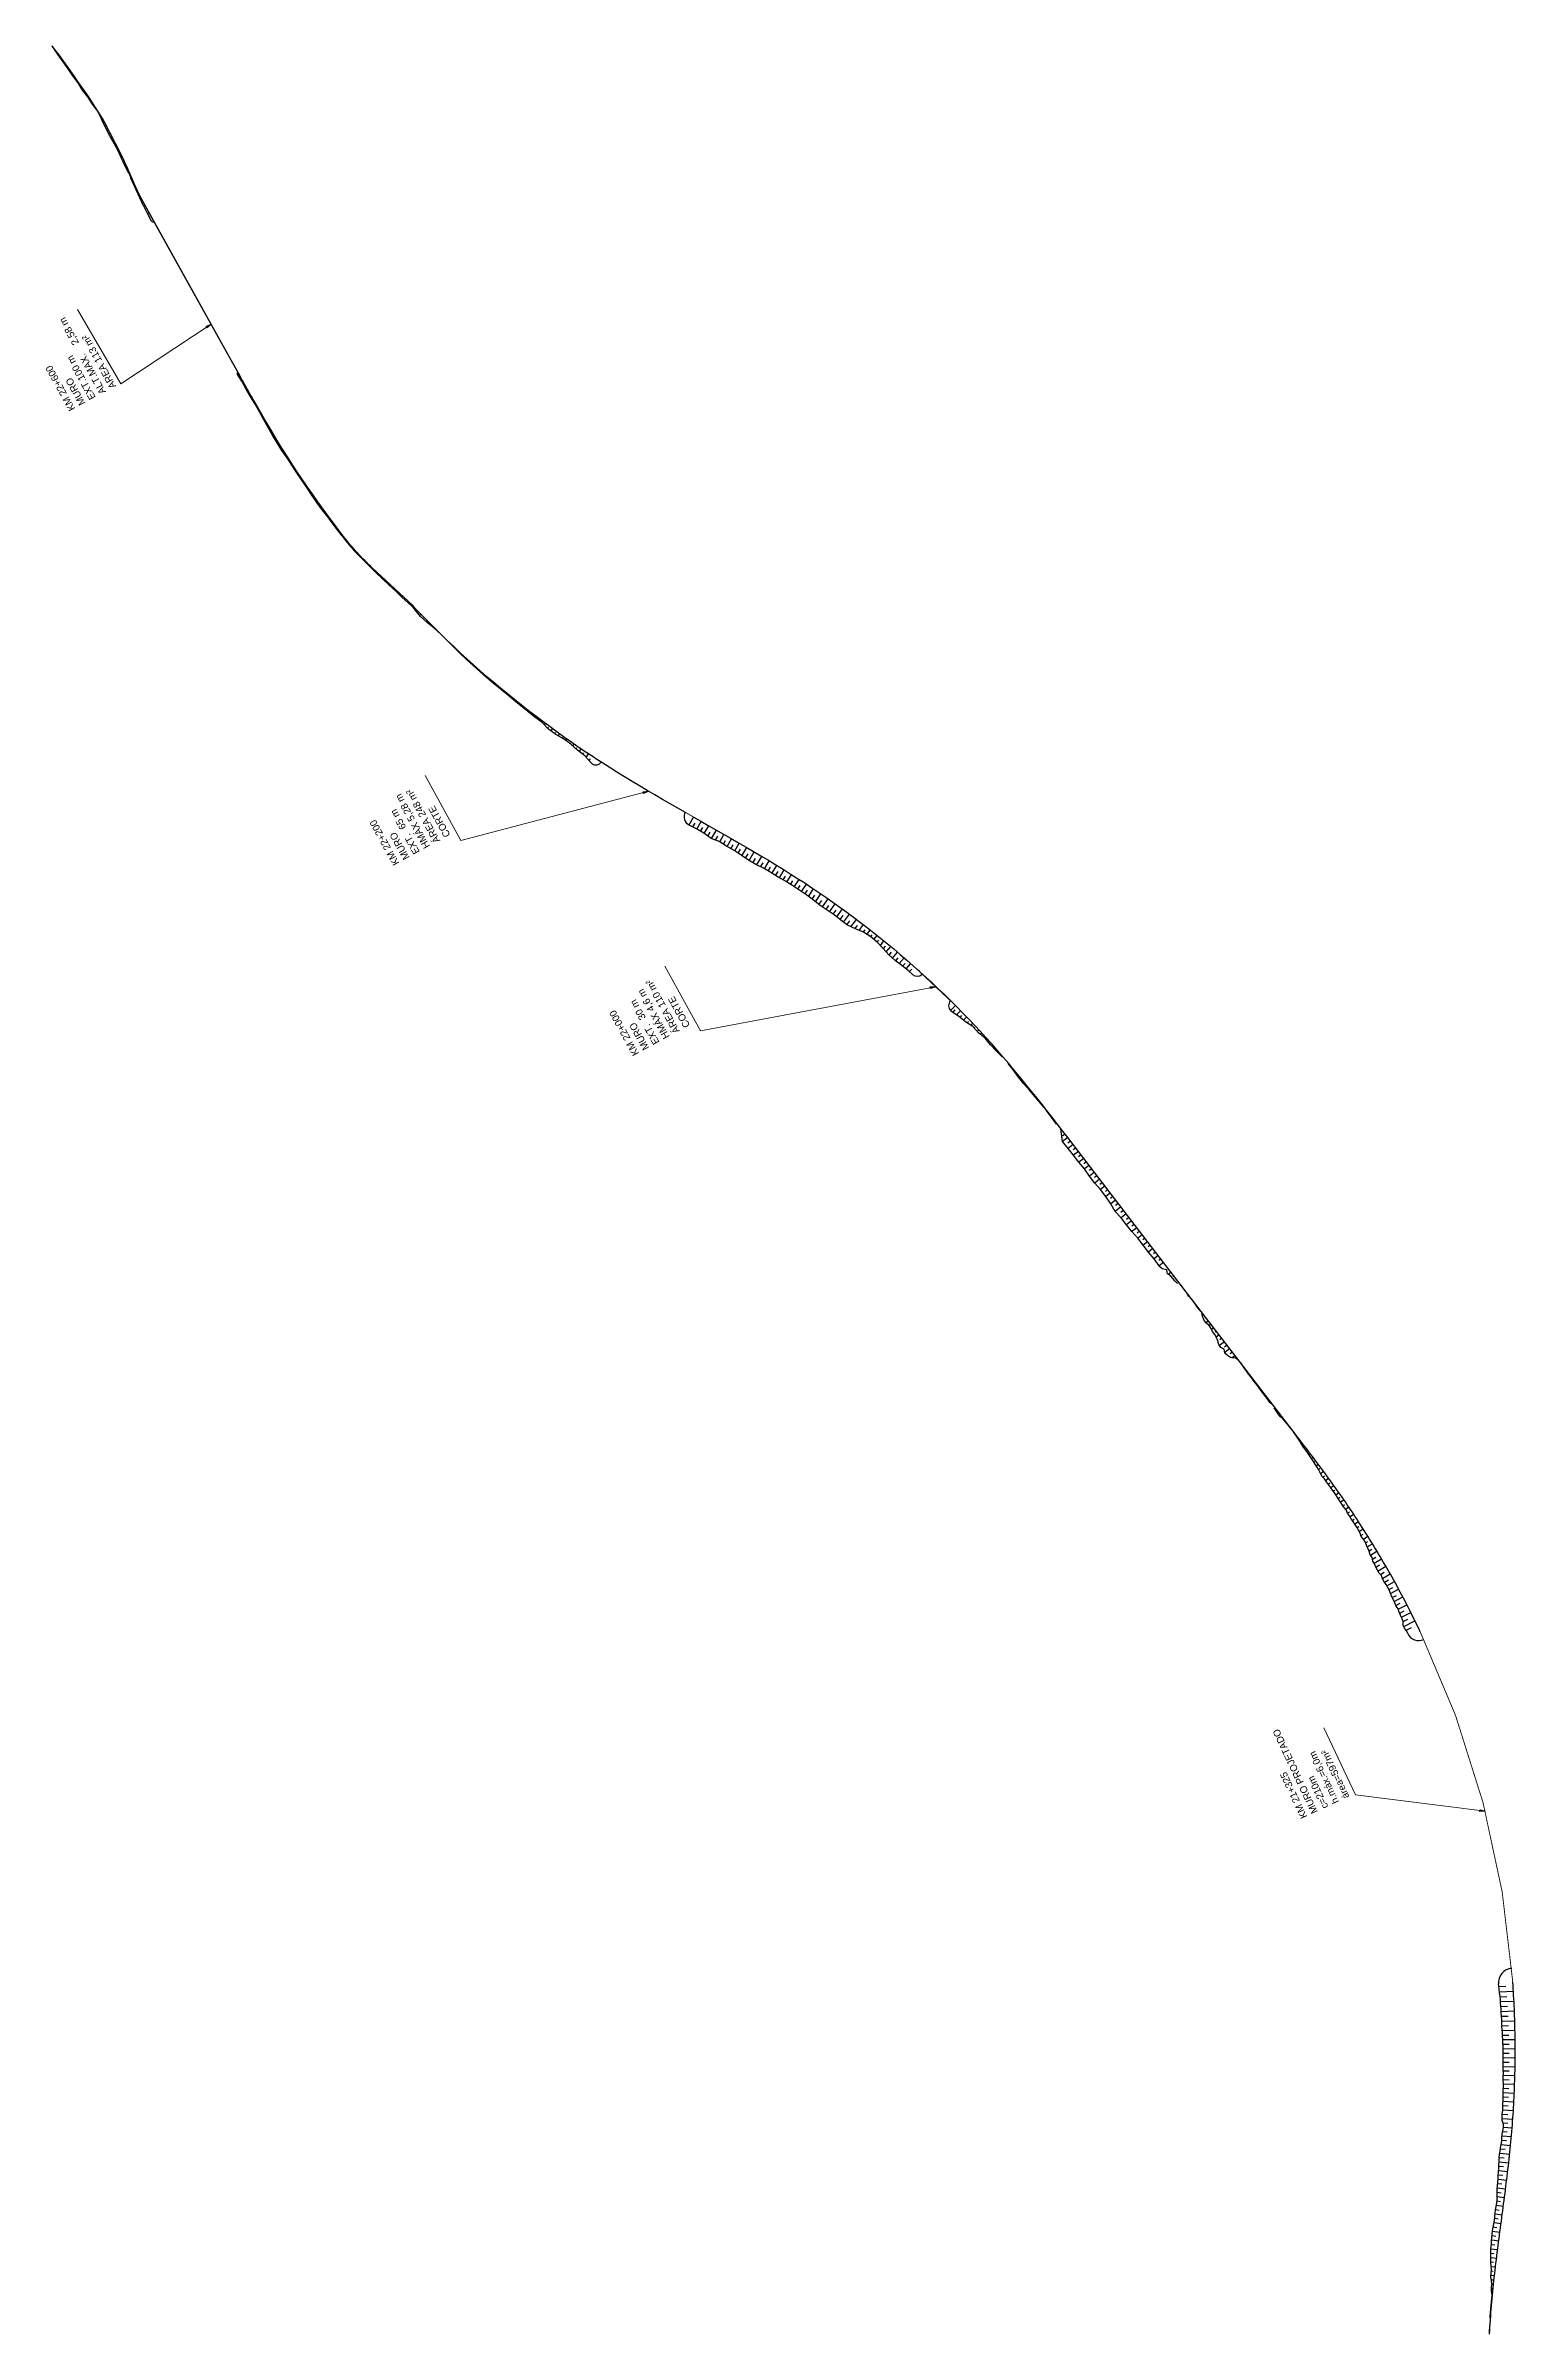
# Model space of a CAD drawing. Header units: metres. Extents: x 288738 to 324331, y 7399322 to 7465117.
# Drawn here: x 320450 to 321290, y 7408924 to 7410232 of the extents above; entities that cross this region are included whole.
import ezdxf

# ---------------------------------------------------------------- set-up
doc = ezdxf.new("R2010")
doc.units = ezdxf.units.M
doc.header["$LTSCALE"] = 10
for name, color, linetype in [('F-HZ-ATERRO-TALUDE', 110, 'Continuous'), ('F-HZ-MUROS', 210, 'Continuous'), ('F-HZ-PIANO-CORTE', 10, 'Continuous'), ('F-HZ-TALUDE', 2, 'Continuous')]:
    doc.layers.add(name, color=color, linetype=linetype)
doc.layers.add('U-HZ-TEXTO-MUROS', color=2, linetype='Continuous', lineweight=0)
doc.styles.add('ARIAL', font='arial.ttf')
doc.styles.add('DIM', font='arial.ttf', dxfattribs={"width": 0.8})
doc.dimstyles.new('U-1_2000', dxfattribs={"dimscale": 2, "dimtxt": 1.5, "dimasz": 0.75, "dimexe": 0.75, "dimexo": 0.75, "dimgap": 0.25, "dimtad": 1, "dimzin": 4, "dimtxsty": 'DIM', "dimblk": 'ARCHTICK', "dimcen": 0.7, "dimdle": 0.75, "dimclrd": 256, "dimclre": 256, "dimclrt": 256, "dimaunit": 1, "dimadec": 3, "dimazin": 2, "dimtfac": 1, "dimtofl": 0, "dimtmove": 0, "dimatfit": 3, "dimldrblk": 'CLOSEDBLANK', "dimfxl": 0, "dimtolj": 1, "dimtzin": 0, "dimlwd": -1, "dimlwe": -1, "dimarcsym": 0})

msp = doc.modelspace()

# ---------------------------------------------------------------- texts
at = {"layer": 'U-HZ-TEXTO-MUROS', "linetype": 'Continuous', "lineweight": -3, "char_height": 4, "attachment_point": 7, "style": 'ARIAL'}
for s, insert, width, rotation in [('KM 22+600\\PMURO \\PEXT.100 m\\PALT.MAX.^I2,58 m\\PAREA 113 m²', (320490.85, 7410037.127), 51.1254, 118.794396), ('KM 21+325\\PMURO PROJETADO\\Pc=210m\\Ph.máx.=6,0m\\Párea=597m²', (321195.638, 7409230.961), 66.2328, 115.204214)]:
    msp.add_mtext(s, dxfattribs=dict(at, insert=insert, width=width, rotation=rotation))
at = {"layer": 'U-HZ-TEXTO-MUROS', "linetype": 'Continuous', "lineweight": -3, "char_height": 4, "attachment_point": 7, "rotation": 118.794396, "style": 'ARIAL'}
for s, insert in [('KM 22+200\\PMURO\\PEXT.^I65 m\\PHMÁX 5,28 m\\PÁREA 248 m²\\PCORTE', (320681.875, 7409780.637)), ('KM 22+000\\PMURO\\PEXT.^I30 m\\PHMÁX 4,6 m\\PÁREA 110 m²\\PCORTE', (320818.839, 7409671.826))]:
    msp.add_mtext(s, dxfattribs=dict(at, insert=insert))

# ---------------------------------------------------------------- blocks, each defined once
blk = doc.blocks.new('_ArchTick')
at = {"color": 0, "linetype": 'ByBlock', "const_width": 0.15}
blk.add_lwpolyline([(-0.5, -0.5), (0.5, 0.5)], dxfattribs=at)

# ---------------------------------------------------------------- linework, layer by layer
at = {"layer": 'F-HZ-ATERRO-TALUDE', "linetype": 'Continuous', "lineweight": -3}
for p, q in [((321001.788, 7409648.761), (321001.688, 7409648.678)), ((321003.396, 7409646.847), (321003.15, 7409646.642)), ((321004.993, 7409644.924), (321004.806, 7409644.769)), ((321006.587, 7409642.998), (321006.061, 7409642.565)), ((321008.171, 7409641.064), (321007.892, 7409640.836)), ((321009.753, 7409639.128), (321009.189, 7409638.67)), ((321011.324, 7409637.184), (321011.075, 7409636.983)), ((321012.894, 7409635.238), (321012.476, 7409634.902)), ((321014.455, 7409633.285), (321014.262, 7409633.131)), ((321016.015, 7409631.332), (321015.654, 7409631.045)), ((321017.566, 7409629.371), (321017.43, 7409629.263)), ((321019.117, 7409627.41), (321018.94, 7409627.27)), ((321034.44, 7409607.657), (321031.504, 7409605.4)), ((321032.916, 7409609.638), (321031.547, 7409608.585)), ((321035.963, 7409605.674), (321034.52, 7409604.566)), ((321037.486, 7409603.692), (321034.652, 7409601.515)), ((321039.009, 7409601.709), (321037.611, 7409600.636)), ((321040.531, 7409599.726), (321037.775, 7409597.61)), ((321042.054, 7409597.743), (321040.66, 7409596.672)), ((321043.576, 7409595.76), (321040.755, 7409593.594)), ((321045.099, 7409593.777), (321043.728, 7409592.725)), ((321046.621, 7409591.794), (321043.959, 7409589.75)), ((321048.144, 7409589.811), (321046.786, 7409588.769)), ((321049.666, 7409587.828), (321046.897, 7409585.702)), ((321051.189, 7409585.845), (321049.79, 7409584.771)), ((321052.711, 7409583.862), (321049.885, 7409581.692)), ((321054.234, 7409581.88), (321052.884, 7409580.843)), ((321055.756, 7409579.897), (321053.185, 7409577.922)), ((321057.279, 7409577.914), (321055.997, 7409576.929)), ((321058.801, 7409575.931), (321056.244, 7409573.967)), ((321060.324, 7409573.948), (321058.996, 7409572.928)), ((321061.846, 7409571.965), (321059.092, 7409569.85)), ((321063.369, 7409569.982), (321061.855, 7409568.82)), ((321064.891, 7409567.999), (321061.591, 7409565.465)), ((321066.414, 7409566.016), (321064.836, 7409564.805)), ((321067.936, 7409564.033), (321064.927, 7409561.723)), ((321069.459, 7409562.05), (321067.978, 7409560.913)), ((321070.981, 7409560.067), (321068.066, 7409557.829)), ((321072.504, 7409558.085), (321071.065, 7409556.979)), ((321074.026, 7409556.102), (321071.185, 7409553.92)), ((321075.549, 7409554.119), (321074.205, 7409553.087)), ((321077.071, 7409552.136), (321074.538, 7409550.19)), ((321078.594, 7409550.153), (321077.308, 7409549.166)), ((321080.117, 7409548.17), (321077.508, 7409546.167)), ((321081.639, 7409546.187), (321080.345, 7409545.193)), ((321083.162, 7409544.204), (321080.593, 7409542.232)), ((321084.684, 7409542.221), (321083.459, 7409541.281)), ((321086.207, 7409540.238), (321083.874, 7409538.448)), ((321087.729, 7409538.255), (321086.526, 7409537.332)), ((321089.252, 7409536.272), (321086.771, 7409534.368)), ((321089.252, 7409536.272), (321086.771, 7409534.368)), ((321093.54, 7409530.687), (321091.903, 7409529.43)), ((321095.062, 7409528.705), (321094.448, 7409528.233)), ((321111.81, 7409506.892), (321111.366, 7409506.551)), ((321113.332, 7409504.909), (321112.844, 7409504.534)), ((321114.855, 7409502.927), (321113.513, 7409501.896)), ((321116.378, 7409500.944), (321115.763, 7409500.472)), ((321117.9, 7409498.961), (321116.706, 7409498.044)), ((321119.423, 7409496.978), (321118.729, 7409496.445)), ((321120.945, 7409494.995), (321119.251, 7409493.694)), ((321123.99, 7409491.029), (321121.186, 7409488.876)), ((321122.468, 7409493.012), (321121.306, 7409492.12)), ((321125.513, 7409489.046), (321124.084, 7409487.95)), ((321127.035, 7409487.063), (321124.232, 7409484.911)), ((321128.558, 7409485.08), (321127.333, 7409484.14)), ((321130.08, 7409483.097), (321128.177, 7409481.636)), ((321131.603, 7409481.114), (321131.196, 7409480.803)), ((321154.44, 7409451.371), (321154.014, 7409451.044)), ((321155.963, 7409449.388), (321155.751, 7409449.225)), ((321157.485, 7409447.405), (321157.096, 7409447.106)), ((321159.008, 7409445.422), (321158.876, 7409445.321))]:
    msp.add_line(p, q, dxfattribs=at)
at = {"layer": 'F-HZ-MUROS', "linetype": 'Continuous', "lineweight": -3, "const_width": 0.5}
msp.add_lwpolyline([(320560.562, 7410044.411), (320511.831, 7410132.022)], dxfattribs=at)
at = {"layer": 'F-HZ-MUROS', "const_width": 0.5, "flags": 128}
for points in [[(320820.397, 7409791.012), (320802.9, 7409800.976), (320785.401, 7409811.298), (320764.562, 7409824.272)], [(320948.526, 7409703.613), (320970.387, 7409683.068)]]:
    msp.add_lwpolyline(points, dxfattribs=at)
msp.add_lwpolyline([(321288.837, 7409124.668, 0.09444521), (321235.757, 7409325.59, 0.09444521)], format="xyb", dxfattribs=at)
at = {"layer": 'F-HZ-PIANO-CORTE'}
for p, q in [((320454.299, 7410231.192), (320454.361, 7410231.232)), ((320455.706, 7410229.133), (320455.784, 7410229.183)), ((320457.062, 7410227.042), (320457.357, 7410227.229)), ((320458.483, 7410224.992), (320458.663, 7410225.105)), ((320459.934, 7410222.962), (320460.323, 7410223.204)), ((320461.413, 7410220.947), (320461.603, 7410221.064)), ((320462.902, 7410218.938), (320463.258, 7410219.155)), ((320464.332, 7410216.891), (320464.521, 7410217.006)), ((320465.744, 7410214.834), (320466.16, 7410215.084)), ((320467.237, 7410212.823), (320467.417, 7410212.931)), ((320468.747, 7410210.822), (320469.031, 7410210.99)), ((320470.061, 7410208.703), (320470.256, 7410208.818)), ((320471.342, 7410206.566), (320471.869, 7410206.874)), ((320472.837, 7410204.552), (320473.055, 7410204.679)), ((320474.359, 7410202.553), (320474.676, 7410202.736)), ((320475.715, 7410200.456), (320475.889, 7410200.556)), ((320477.057, 7410198.351), (320477.45, 7410198.576)), ((320478.563, 7410196.339), (320478.692, 7410196.412)), ((320480.08, 7410194.332), (320480.191, 7410194.395)), ((320481.21, 7410192.104), (320481.378, 7410192.199)), ((320482.325, 7410189.868), (320482.9, 7410190.192)), ((320483.195, 7410187.768), (320483.516, 7410187.916)), ((320484.325, 7410185.541), (320485.005, 7410185.855)), ((320485.446, 7410183.308), (320485.801, 7410183.472)), ((320486.566, 7410181.076), (320487.308, 7410181.417)), ((320487.788, 7410178.888), (320488.115, 7410179.039)), ((320489.01, 7410176.701), (320489.576, 7410176.961)), ((320490.209, 7410174.502), (320490.451, 7410174.613)), ((320491.407, 7410172.303), (320491.874, 7410172.517)), ((320492.467, 7410170.04), (320492.688, 7410170.141)), ((320493.528, 7410167.777), (320494.166, 7410168.069)), ((320494.537, 7410165.49), (320494.813, 7410165.616)), ((320495.546, 7410163.203), (320496.338, 7410163.565)), ((320496.712, 7410160.987), (320496.975, 7410161.107)), ((320497.877, 7410158.771), (320498.354, 7410158.99)), ((320498.999, 7410156.035), (320499.213, 7410156.139)), ((320500.098, 7410153.789), (320500.454, 7410153.962)), ((320501.133, 7410151.513), (320501.382, 7410151.634)), ((320502.169, 7410149.237), (320502.519, 7410149.407)), ((320503.226, 7410146.971), (320503.523, 7410147.115)), ((320504.283, 7410144.705), (320504.73, 7410144.922)), ((320505.336, 7410142.437), (320505.671, 7410142.6)), ((320506.398, 7410140.124), (320507.085, 7410140.507)), ((320507.432, 7410138.068), (320507.818, 7410138.283)), ((320508.564, 7410135.837), (320509.419, 7410136.313)), ((320509.751, 7410133.636), (320510.193, 7410133.882)), ((320559.886, 7410044.185), (320560.497, 7410044.528)), ((320560, 7410044), (320560.302, 7410044.169)), ((320561.317, 7410041.871), (320561.823, 7410042.155)), ((320562.625, 7410039.737), (320562.834, 7410039.855)), ((320563.819, 7410037.54), (320564.266, 7410037.793)), ((320565.019, 7410035.346), (320565.255, 7410035.479)), ((320566.3, 7410033.197), (320566.72, 7410033.436)), ((320567.58, 7410031.048), (320567.765, 7410031.154)), ((320568.82, 7410028.877), (320569.188, 7410029.088)), ((320570.062, 7410026.706), (320570.244, 7410026.811)), ((320571.339, 7410024.556), (320571.672, 7410024.749)), ((320572.616, 7410022.405), (320572.767, 7410022.493)), ((320573.817, 7410020.21), (320574.176, 7410020.421)), ((320575.017, 7410018.015), (320575.225, 7410018.137)), ((320576.249, 7410015.837), (320576.703, 7410016.106)), ((320577.482, 7410013.66), (320577.727, 7410013.806)), ((320578.68, 7410011.461), (320579.255, 7410011.807)), ((320579.875, 7410009.26), (320580.207, 7410009.461)), ((320581.166, 7410007.116), (320581.837, 7410007.525)), ((320582.467, 7410004.978), (320582.802, 7410005.183)), ((320583.819, 7410002.871), (320584.45, 7410003.262)), ((320585.178, 7410000.769), (320585.472, 7410000.953)), ((320586.581, 7409998.695), (320587.097, 7409999.02)), ((320587.992, 7409996.627), (320588.212, 7409996.767)), ((320589.367, 7409994.537), (320589.78, 7409994.801)), ((320590.732, 7409992.44), (320590.933, 7409992.569)), ((320592.119, 7409990.357), (320592.5, 7409990.606)), ((320593.513, 7409988.279), (320593.692, 7409988.397)), ((320594.899, 7409986.196), (320595.255, 7409986.434)), ((320596.282, 7409984.111), (320596.464, 7409984.233)), ((320597.692, 7409982.045), (320598.046, 7409982.285)), ((320599.118, 7409979.989), (320599.286, 7409980.104)), ((320600.498, 7409977.902), (320600.873, 7409978.161)), ((320601.845, 7409975.79), (320602.072, 7409975.949)), ((320603.245, 7409973.716), (320603.735, 7409974.061)), ((320604.693, 7409971.675), (320604.936, 7409971.848)), ((320606.155, 7409969.644), (320606.632, 7409969.986)), ((320607.632, 7409967.624), (320607.863, 7409967.791)), ((320609.119, 7409965.611), (320609.564, 7409965.936)), ((320610.619, 7409963.608), (320610.832, 7409963.765)), ((320612.119, 7409961.605), (320612.531, 7409961.911)), ((320613.617, 7409959.601), (320613.823, 7409959.755)), ((320615.128, 7409957.606), (320615.532, 7409957.912)), ((320616.66, 7409955.628), (320616.854, 7409955.776)), ((320618.201, 7409953.657), (320618.568, 7409953.939)), ((320619.762, 7409951.701), (320619.931, 7409951.833)), ((320621.899, 7409948.801), (320622.258, 7409949.14)), ((320623.456, 7409946.832), (320623.608, 7409946.976)), ((320625.071, 7409944.916), (320625.465, 7409945.294)), ((320626.742, 7409943.052), (320626.876, 7409943.182)), ((320628.472, 7409941.245), (320628.769, 7409941.535)), ((320630.247, 7409939.481), (320630.385, 7409939.617)), ((320632.02, 7409937.717), (320632.235, 7409937.93)), ((320633.782, 7409935.941), (320633.916, 7409936.075)), ((320635.544, 7409934.165), (320635.793, 7409934.417)), ((320637.323, 7409932.406), (320637.464, 7409932.55)), ((320639.102, 7409930.647), (320639.442, 7409930.997)), ((320640.898, 7409928.905), (320641.045, 7409929.058)), ((320642.694, 7409927.164), (320643.099, 7409927.587)), ((320644.52, 7409925.453), (320644.664, 7409925.605)), ((320646.346, 7409923.743), (320646.754, 7409924.178)), ((320648.182, 7409922.044), (320648.318, 7409922.19)), ((320650.02, 7409920.346), (320650.41, 7409920.769)), ((320651.82, 7409918.608), (320651.974, 7409918.776)), ((320653.614, 7409916.861), (320654.066, 7409917.359)), ((320655.464, 7409915.177), (320655.649, 7409915.382)), ((320657.33, 7409913.509), (320657.722, 7409913.949)), ((320659.168, 7409911.811), (320659.367, 7409912.035)), ((320660.812, 7409909.997), (320661.298, 7409910.459)), ((320662.461, 7409908.111), (320662.743, 7409908.382)), ((320664.103, 7409906.217), (320664.758, 7409906.849)), ((320665.847, 7409904.421), (320666.174, 7409904.739)), ((320667.645, 7409902.677), (320668.249, 7409903.27)), ((320669.568, 7409901.057), (320669.787, 7409901.275)), ((320671.57, 7409899.52), (320671.77, 7409899.72)), ((320673.465, 7409897.878), (320673.504, 7409897.918)), ((320675.274, 7409896.152), (320675.322, 7409896.201)), ((320677.071, 7409894.414), (320677.09, 7409894.433)), ((320678.856, 7409892.663), (320678.904, 7409892.713)), ((320680.642, 7409890.913), (320680.674, 7409890.946)), ((320682.428, 7409889.163), (320682.516, 7409889.255)), ((320684.213, 7409887.411), (320684.273, 7409887.474)), ((320685.995, 7409885.655), (320686.157, 7409885.829)), ((320687.785, 7409883.907), (320687.887, 7409884.017)), ((320689.592, 7409882.177), (320689.828, 7409882.434)), ((320691.41, 7409880.458), (320691.542, 7409880.603)), ((320693.255, 7409878.768), (320693.528, 7409879.071)), ((320695.101, 7409877.079), (320695.244, 7409877.239)), ((320696.951, 7409875.395), (320697.256, 7409875.739)), ((320698.809, 7409873.719), (320698.969, 7409873.901)), ((320700.692, 7409872.071), (320701.013, 7409872.44)), ((320702.579, 7409870.429), (320702.739, 7409870.614)), ((320704.492, 7409868.815), (320704.798, 7409869.173)), ((320706.405, 7409867.203), (320706.551, 7409867.376)), ((320708.321, 7409865.594), (320708.611, 7409865.939)), ((320710.238, 7409863.986), (320710.381, 7409864.158)), ((320712.166, 7409862.392), (320712.452, 7409862.737)), ((320714.094, 7409860.798), (320714.237, 7409860.971)), ((320716.022, 7409859.202), (320716.32, 7409859.569)), ((320717.949, 7409857.607), (320718.105, 7409857.8)), ((320719.891, 7409856.029), (320720.215, 7409856.434)), ((320721.833, 7409854.451), (320722.001, 7409854.663)), ((320723.793, 7409852.894), (320724.137, 7409853.333)), ((320725.754, 7409851.339), (320725.929, 7409851.566)), ((320727.713, 7409849.782), (320728.085, 7409850.265)), ((320729.672, 7409848.225), (320729.87, 7409848.483)), ((320731.652, 7409846.694), (320732.06, 7409847.232)), ((320733.636, 7409845.168), (320733.846, 7409845.447)), ((320735.465, 7409843.432), (320736.06, 7409844.233)), ((320737.251, 7409841.634), (320737.66, 7409842.189)), ((320739.196, 7409840.048), (320740.086, 7409841.268)), ((320741.199, 7409838.542), (320741.653, 7409839.169)), ((320743.343, 7409837.229), (320744.138, 7409838.338)), ((320745.55, 7409836.009), (320745.861, 7409836.447)), ((320747.642, 7409834.631), (320748.214, 7409835.443)), ((320749.668, 7409833.158), (320749.965, 7409833.583)), ((320751.619, 7409831.576), (320752.315, 7409832.582)), ((320753.517, 7409829.914), (320753.946, 7409830.54)), ((320755.448, 7409828.295), (320756.441, 7409829.758)), ((320757.407, 7409826.714), (320757.96, 7409827.536)), ((320759.257, 7409824.968), (320760.591, 7409826.969)), ((320760.995, 7409823.043), (320761.835, 7409824.316)), ((320818.093, 7409786.341), (320820.642, 7409790.83)), ((320820.308, 7409785.177), (320821.562, 7409787.387)), ((320822.515, 7409783.999), (320824.991, 7409788.363)), ((320824.657, 7409782.71), (320825.911, 7409784.919)), ((320826.788, 7409781.402), (320829.339, 7409785.895)), ((320828.837, 7409779.952), (320830.175, 7409782.306)), ((320830.922, 7409778.568), (320833.687, 7409783.425)), ((320833.269, 7409777.646), (320834.564, 7409779.917)), ((320835.582, 7409776.664), (320838.031, 7409780.95)), ((320837.677, 7409775.302), (320838.939, 7409777.505)), ((320839.784, 7409773.964), (320842.37, 7409778.465)), ((320841.97, 7409772.764), (320843.253, 7409774.991)), ((320844.138, 7409771.535), (320846.703, 7409775.97)), ((320846.22, 7409770.159), (320847.542, 7409772.437)), ((320848.297, 7409768.778), (320851.027, 7409773.459)), ((320850.356, 7409767.37), (320851.77, 7409769.783)), ((320852.427, 7409765.984), (320855.341, 7409770.932)), ((320854.544, 7409764.679), (320856.018, 7409767.169)), ((320856.691, 7409763.428), (320859.643, 7409768.385)), ((320858.944, 7409762.353), (320860.366, 7409764.727)), ((320861.166, 7409761.229), (320863.932, 7409765.814)), ((320863.303, 7409759.963), (320864.687, 7409762.241)), ((320865.433, 7409758.687), (320868.206, 7409763.219)), ((320867.548, 7409757.387), (320868.941, 7409759.648)), ((320869.677, 7409756.113), (320872.462, 7409760.595)), ((320871.837, 7409754.889), (320873.21, 7409757.08)), ((320873.98, 7409753.638), (320876.699, 7409757.94)), ((320876.092, 7409752.339), (320877.45, 7409754.469)), ((320878.181, 7409751.004), (320880.914, 7409755.251)), ((320880.237, 7409749.62), (320881.625, 7409751.757)), ((320882.305, 7409748.258), (320885.106, 7409752.526)), ((320884.39, 7409746.921), (320885.791, 7409749.035)), ((320886.415, 7409745.495), (320889.273, 7409749.763)), ((320888.383, 7409743.985), (320889.865, 7409746.176)), ((320890.349, 7409742.474), (320893.415, 7409746.961)), ((320892.313, 7409740.964), (320893.894, 7409743.255)), ((320894.314, 7409739.508), (320897.529, 7409744.121)), ((320896.338, 7409738.086), (320897.958, 7409740.387)), ((320898.389, 7409736.702), (320901.618, 7409741.242)), ((320902.44, 7409733.859), (320905.679, 7409738.326)), ((320900.454, 7409735.335), (320902.053, 7409737.563)), ((320904.394, 7409732.34), (320906.047, 7409734.598)), ((320906.352, 7409730.827), (320909.713, 7409735.372)), ((320908.312, 7409729.317), (320910.017, 7409731.6)), ((320910.531, 7409728.152), (320913.719, 7409732.38)), ((320912.814, 7409727.064), (320914.264, 7409728.969)), ((320915.18, 7409726.076), (320917.697, 7409729.351)), ((320917.564, 7409725.102), (320918.621, 7409726.464)), ((320919.706, 7409723.809), (320921.647, 7409726.285)), ((320921.828, 7409722.485), (320922.721, 7409723.614)), ((320923.741, 7409720.896), (320925.568, 7409723.183)), ((320925.643, 7409719.294), (320926.582, 7409720.458)), ((320927.376, 7409717.485), (320929.46, 7409720.044)), ((320929.1, 7409715.67), (320930.249, 7409717.067)), ((320930.72, 7409713.734), (320933.322, 7409716.869)), ((320932.37, 7409711.84), (320933.808, 7409713.556)), ((320934.278, 7409710.256), (320937.155, 7409713.658)), ((320936.195, 7409708.684), (320937.629, 7409710.363)), ((320938.163, 7409707.17), (320940.958, 7409710.412)), ((320940.123, 7409705.643), (320941.486, 7409707.21)), ((320942.047, 7409704.075), (320944.73, 7409707.13)), ((320943.959, 7409702.491), (320945.283, 7409703.985)), ((320967.539, 7409680.225), (320970.387, 7409683.068)), ((320968.742, 7409679.235), (320970.114, 7409680.597)), ((320970.85, 7409677.827), (320973.242, 7409680.179)), ((320972.913, 7409676.369), (320973.953, 7409677.381)), ((320974.892, 7409674.822), (320976.731, 7409676.598)), ((320976.936, 7409673.335), (320977.7, 7409674.065)), ((320979.075, 7409671.931), (320980.187, 7409672.984)), ((320981.015, 7409670.333), (320981.459, 7409670.749)), ((320982.719, 7409668.511), (320983.609, 7409669.338)), ((320984.539, 7409666.796), (320984.923, 7409667.15)), ((320986.473, 7409665.184), (320986.996, 7409665.661)), ((320988.188, 7409663.368), (320988.432, 7409663.589)), ((320989.729, 7409661.396), (320990.349, 7409661.952)), ((320991.394, 7409659.537), (320991.703, 7409659.811)), ((320993.139, 7409657.747), (320993.668, 7409658.212)), ((320994.911, 7409655.98), (320995.112, 7409656.154)), ((320996.697, 7409654.222), (320996.951, 7409654.441)), ((321023.706, 7409621.422), (321023.736, 7409621.446)), ((321025.231, 7409619.442), (321025.303, 7409619.497)), ((321026.643, 7409617.373), (321026.738, 7409617.447)), ((321028.053, 7409615.304), (321028.365, 7409615.545)), ((321100.034, 7409522.168), (321100.049, 7409522.179)), ((321101.475, 7409520.122), (321101.586, 7409520.208)), ((321103.724, 7409516.633), (321102.705, 7409518.372)), ((321106.107, 7409514.223), (321106.13, 7409514.241)), ((321107.561, 7409512.187), (321107.676, 7409512.276)), ((321109.042, 7409510.173), (321109.121, 7409510.233)), ((321133.541, 7409478.553), (321133.55, 7409478.56)), ((321134.963, 7409476.493), (321135.081, 7409476.584)), ((321136.425, 7409474.464), (321136.515, 7409474.532)), ((321137.896, 7409472.441), (321138.127, 7409472.618)), ((321139.475, 7409470.501), (321139.562, 7409470.568)), ((321140.911, 7409468.452), (321141.172, 7409468.652)), ((321142.446, 7409466.479), (321142.57, 7409466.574)), ((321143.925, 7409464.462), (321144.217, 7409464.686)), ((321145.448, 7409462.479), (321145.593, 7409462.591)), ((321146.917, 7409460.456), (321147.262, 7409460.72)), ((321148.433, 7409458.468), (321148.609, 7409458.603)), ((321149.928, 7409456.464), (321150.307, 7409456.754)), ((321163.921, 7409438.84), (321163.965, 7409438.874)), ((321165.338, 7409436.777), (321165.531, 7409436.925)), ((321166.727, 7409434.692), (321166.89, 7409434.816)), ((321168.045, 7409432.553), (321168.573, 7409432.956)), ((321169.456, 7409430.486), (321169.774, 7409430.728)), ((321170.961, 7409428.491), (321171.606, 7409428.982)), ((321172.36, 7409426.416), (321172.739, 7409426.704)), ((321173.729, 7409424.318), (321174.628, 7409424.998)), ((321175.119, 7409422.238), (321175.626, 7409422.62)), ((321176.468, 7409420.128), (321177.633, 7409421.002)), ((321177.773, 7409417.986), (321178.451, 7409418.492)), ((321178.881, 7409415.7), (321180.617, 7409416.99)), ((321180.205, 7409413.576), (321181.152, 7409414.276)), ((321181.831, 7409411.676), (321183.574, 7409412.958)), ((321183.328, 7409409.682), (321184.185, 7409410.308)), ((321184.766, 7409407.644), (321186.501, 7409408.905)), ((321186.189, 7409405.596), (321187.07, 7409406.232)), ((321187.599, 7409403.54), (321189.393, 7409404.825)), ((321189.027, 7409401.497), (321189.926, 7409402.137)), ((321190.391, 7409399.41), (321192.248, 7409400.721)), ((321191.713, 7409397.295), (321192.687, 7409397.977)), ((321193.211, 7409395.304), (321195.065, 7409396.59)), ((321194.332, 7409393.053), (321195.396, 7409393.784)), ((321195.777, 7409391.026), (321197.846, 7409392.435)), ((321197.138, 7409388.943), (321198.18, 7409389.645)), ((321198.488, 7409386.853), (321200.589, 7409388.255)), ((321199.813, 7409384.746), (321200.88, 7409385.45)), ((321200.992, 7409382.544), (321203.294, 7409384.049)), ((321201.934, 7409380.191), (321203.283, 7409381.065)), ((321203.433, 7409378.2), (321205.962, 7409379.821)), ((321204.673, 7409376.044), (321205.977, 7409376.87)), ((321205.647, 7409373.72), (321208.59, 7409375.567)), ((321206.702, 7409371.452), (321208.296, 7409372.442)), ((321207.503, 7409369.03), (321211.181, 7409371.291)), ((321208.601, 7409366.795), (321210.531, 7409367.97)), ((321209.504, 7409364.446), (321213.733, 7409366.991)), ((321210.447, 7409362.124), (321212.721, 7409363.479)), ((321211.786, 7409360.04), (321216.246, 7409362.668)), ((321213.192, 7409357.994), (321215.34, 7409359.247)), ((321214.277, 7409355.761), (321218.72, 7409358.324)), ((321215.428, 7409353.567), (321217.685, 7409354.855)), ((321216.789, 7409351.493), (321221.155, 7409353.956)), ((321217.996, 7409349.33), (321220.177, 7409350.547)), ((321218.979, 7409347.044), (321223.551, 7409349.568)), ((321219.961, 7409344.76), (321222.347, 7409346.062)), ((321220.983, 7409342.499), (321225.906, 7409345.157)), ((321221.981, 7409340.228), (321224.525, 7409341.586)), ((321223.31, 7409338.133), (321228.222, 7409340.726)), ((321224.201, 7409335.807), (321226.783, 7409337.155)), ((321225.246, 7409333.564), (321230.498, 7409336.274)), ((321226.087, 7409331.037), (321228.89, 7409332.467)), ((321226.537, 7409328.318), (321232.877, 7409331.511)), ((321227.791, 7409326.187), (321230.885, 7409327.727)), ((321280.795, 7409122.423), (321284.876, 7409122.668)), ((321281.174, 7409119.49), (321289.148, 7409119.925)), ((321281.581, 7409116.68), (321285.449, 7409116.87)), ((321281.825, 7409113.86), (321289.471, 7409114.194)), ((321282.057, 7409111.073), (321285.833, 7409111.218)), ((321282.176, 7409108.28), (321289.731, 7409108.531)), ((321282.401, 7409105.532), (321286.12, 7409105.636)), ((321282.484, 7409102.779), (321289.931, 7409102.948)), ((321282.563, 7409100.086), (321286.286, 7409100.151)), ((321282.786, 7409097.394), (321290.072, 7409097.485)), ((321282.924, 7409094.773), (321286.523, 7409094.8)), ((321283.069, 7409092.151), (321290.158, 7409092.169)), ((321283.21, 7409089.589), (321286.696, 7409089.581)), ((321283.246, 7409084.46), (321286.719, 7409084.419)), ((321283.269, 7409087.026), (321290.192, 7409086.977)), ((321283.248, 7409081.895), (321290.178, 7409081.778)), ((321283.248, 7409079.356), (321286.701, 7409079.282)), ((321283.263, 7409076.818), (321290.117, 7409076.636)), ((321283.327, 7409074.347), (321286.698, 7409074.242)), ((321283.402, 7409071.874), (321290.01, 7409071.637)), ((321283.222, 7409059.521), (321286.386, 7409059.333)), ((321283.318, 7409061.989), (321289.664, 7409061.644)), ((321283.347, 7409069.405), (321286.644, 7409069.272)), ((321283.382, 7409064.46), (321286.575, 7409064.301)), ((321283.465, 7409066.928), (321289.86, 7409066.64)), ((321282.722, 7409047.163), (321288.806, 7409046.669)), ((321282.803, 7409049.64), (321285.89, 7409049.401)), ((321283.054, 7409052.101), (321289.138, 7409051.658)), ((321283.116, 7409054.576), (321286.201, 7409054.364)), ((321283.19, 7409057.047), (321289.423, 7409056.649)), ((321282.216, 7409032.268), (321287.546, 7409031.722)), ((321282.488, 7409034.737), (321285.135, 7409034.474)), ((321282.613, 7409037.219), (321288.01, 7409036.701)), ((321283.076, 7409039.668), (321285.651, 7409039.43)), ((321283.262, 7409044.632), (321285.943, 7409044.404)), ((321283.475, 7409042.124), (321288.431, 7409041.683)), ((321280.892, 7409019.906), (321283.551, 7409019.6)), ((321280.964, 7409022.402), (321286.494, 7409021.778)), ((321281.117, 7409024.887), (321283.944, 7409024.575)), ((321281.411, 7409027.356), (321287.038, 7409026.748)), ((321281.746, 7409029.819), (321284.521, 7409029.527)), ((321279.957, 7409007.472), (321284.691, 7409006.887)), ((321280.206, 7409009.954), (321282.606, 7409009.66)), ((321280.36, 7409012.446), (321285.316, 7409011.847)), ((321280.488, 7409014.94), (321283.054, 7409014.634)), ((321280.736, 7409017.418), (321285.918, 7409016.811)), ((321278.885, 7408995.027), (321280.976, 7408994.76)), ((321279.395, 7408997.481), (321283.397, 7408996.971)), ((321279.761, 7408999.951), (321281.743, 7408999.7)), ((321279.814, 7409002.461), (321284.05, 7409001.928)), ((321279.846, 7409004.972), (321282.109, 7409004.69)), ((321276.98, 7408980.146), (321279.035, 7408979.884)), ((321277.237, 7408982.636), (321281.417, 7408982.102)), ((321277.585, 7408985.114), (321279.666, 7408984.847)), ((321278.114, 7408987.567), (321282.076, 7408987.058)), ((321278.524, 7408990.035), (321280.465, 7408989.786)), ((321278.698, 7408992.532), (321282.737, 7408992.014)), ((321276.169, 7408967.625), (321279.508, 7408967.224)), ((321276.19, 7408970.147), (321278.003, 7408969.926)), ((321276.307, 7408972.658), (321280.128, 7408972.185)), ((321276.555, 7408975.151), (321278.5, 7408974.908)), ((321276.757, 7408977.65), (321280.766, 7408977.144)), ((321276.196, 7408965.098), (321277.701, 7408964.92)), ((321276.393, 7408957.508), (321278.341, 7408957.292)), ((321276.486, 7408962.54), (321278.911, 7408962.26)), ((321276.534, 7408960.013), (321277.578, 7408959.895)), ((321276.623, 7408954.963), (321277.345, 7408954.885)), ((321276.695, 7408949.92), (321277.122, 7408949.877)), ((321276.717, 7408942.379), (321276.844, 7408942.368)), ((321276.771, 7408947.398), (321277.303, 7408947.346)), ((321276.832, 7408952.423), (321277.803, 7408952.321)), ((321276.903, 7408944.873), (321276.986, 7408944.865)), ((321275.772, 7408927.967), (321275.686, 7408927.973)), ((321275.928, 7408930.462), (321275.889, 7408930.465)), ((321275.994, 7408932.403), (321276.059, 7408932.399)), ((321276, 7408934.91), (321276.119, 7408934.901)), ((321276.185, 7408937.405), (321276.43, 7408937.385)), ((321276.407, 7408939.896), (321276.519, 7408939.886))]:
    msp.add_line(p, q, dxfattribs=at)
at = {"layer": 'F-HZ-TALUDE', "linetype": 'Continuous', "lineweight": -3}
for points in [[(320483.729, 7410188.269), (320482.933, 7410190.141), (320480.246, 7410194.312), (320477.531, 7410198.455), (320474.79, 7410202.568), (320472.023, 7410206.652), (320469.231, 7410210.704), (320466.416, 7410214.725), (320463.577, 7410218.714), (320460.715, 7410222.671), (320457.827, 7410226.601), (320454.911, 7410230.506), (320454.054, 7410231.636)], [(320483.113, 7410187.929), (320482.352, 7410189.813), (320480.14, 7410194.252), (320477.135, 7410198.228), (320474.482, 7410202.39), (320471.481, 7410206.335), (320468.959, 7410210.543), (320465.993, 7410214.471), (320463.227, 7410218.501), (320460.318, 7410222.425), (320457.487, 7410226.386), (320454.844, 7410230.463), (320454.19, 7410231.338)], [(320497.877, 7410158.771), (320495.546, 7410163.203), (320493.527, 7410167.778), (320491.406, 7410172.305), (320489.011, 7410176.7), (320486.572, 7410181.064), (320484.34, 7410185.511), (320483.113, 7410187.929)], [(320506.497, 7410139.922), (320506.389, 7410140.17), (320504.283, 7410144.705), (320502.169, 7410149.237), (320500.098, 7410153.789), (320498.999, 7410156.035)], [(320510.937, 7410131.435), (320508.564, 7410135.837), (320506.497, 7410139.912)], [(320620.231, 7409951.796), (320618.129, 7409954.504), (320615.025, 7409958.578), (320611.956, 7409962.68), (320608.924, 7409966.808), (320605.928, 7409970.962), (320602.969, 7409975.143), (320600.047, 7409979.35), (320597.162, 7409983.583), (320594.314, 7409987.84), (320591.504, 7409992.123), (320588.733, 7409996.428), (320586.004, 7410000.751), (320583.317, 7410005.091), (320580.669, 7410009.445), (320578.056, 7410013.811), (320575.476, 7410018.187), (320572.925, 7410022.57), (320570.401, 7410026.958), (320567.899, 7410031.35), (320565.417, 7410035.744), (320562.95, 7410040.137), (320560.497, 7410044.528), (320558.053, 7410048.915), (320555.615, 7410053.295), (320507.199, 7410140.303)], [(320560.497, 7410044.528), (320558.053, 7410048.915), (320555.615, 7410053.295), (320511.85, 7410131.943)], [(320619.895, 7409951.535), (320617.755, 7409954.216), (320614.614, 7409958.268), (320611.544, 7409962.374), (320608.47, 7409966.478), (320605.443, 7409970.616), (320602.477, 7409974.799), (320599.719, 7409979.124), (320596.796, 7409983.336), (320593.963, 7409987.608), (320591.107, 7409991.865), (320588.311, 7409996.159), (320585.425, 7410000.389), (320582.649, 7410004.68), (320579.996, 7410009.038), (320577.564, 7410013.517), (320575.058, 7410017.94), (320572.623, 7410022.394), (320570.037, 7410026.748), (320567.528, 7410031.139), (320564.942, 7410035.475), (320562.535, 7410039.903), (320559.886, 7410044.185)], [(320762.788, 7409821.194), (320761.976, 7409821.957), (320758.416, 7409825.899), (320754.403, 7409829.138), (320750.515, 7409832.543), (320746.365, 7409835.559), (320741.842, 7409838.058), (320737.737, 7409841.144), (320734.08, 7409844.826), (320730.015, 7409847.952), (320726.002, 7409851.143), (320721.985, 7409854.328), (320718.006, 7409857.56), (320714.057, 7409860.829), (320710.106, 7409864.094), (320706.181, 7409867.39), (320702.263, 7409870.695), (320698.406, 7409874.072), (320694.615, 7409877.521), (320690.836, 7409880.984), (320687.135, 7409884.53), (320683.485, 7409888.128), (320679.825, 7409891.713), (320676.168, 7409895.299), (320672.461, 7409898.836), (320668.358, 7409901.985), (320664.675, 7409905.558), (320661.311, 7409909.438), (320659.323, 7409911.666), (320657.797, 7409913.091), (320653.975, 7409916.509), (320650.3, 7409920.086), (320646.537, 7409923.565), (320642.794, 7409927.067), (320639.114, 7409930.635), (320635.469, 7409934.239), (320631.86, 7409937.878), (320628.224, 7409941.491), (320628.002, 7409941.72)], [(320816.019, 7409793.455), (320811.655, 7409795.942), (320807.288, 7409798.442), (320802.919, 7409800.958), (320798.551, 7409803.493), (320794.185, 7409806.05), (320789.824, 7409808.633), (320785.468, 7409811.243), (320781.12, 7409813.884), (320776.782, 7409816.558), (320772.455, 7409819.269), (320768.143, 7409822.019), (320764.762, 7409824.212), (320763.849, 7409824.81), (320759.58, 7409827.638), (320755.336, 7409830.504), (320751.117, 7409833.407), (320746.923, 7409836.348), (320742.756, 7409839.325), (320738.615, 7409842.338), (320734.501, 7409845.388), (320730.414, 7409848.475), (320726.354, 7409851.597), (320722.322, 7409854.754), (320718.317, 7409857.947), (320714.341, 7409861.176), (320710.394, 7409864.439), (320706.475, 7409867.736), (320702.586, 7409871.068), (320698.726, 7409874.435), (320694.896, 7409877.835), (320691.095, 7409881.268), (320687.326, 7409884.735), (320683.586, 7409888.235), (320679.878, 7409891.768), (320676.201, 7409895.334), (320672.556, 7409898.931), (320668.942, 7409902.561), (320665.361, 7409906.222), (320661.811, 7409909.915), (320660.117, 7409911.71)], [(320816.019, 7409793.455), (320811.655, 7409795.942), (320807.288, 7409798.442), (320802.919, 7409800.958), (320798.551, 7409803.493), (320794.185, 7409806.05), (320789.824, 7409808.633), (320785.468, 7409811.243), (320781.12, 7409813.884), (320776.782, 7409816.558), (320772.455, 7409819.269), (320768.143, 7409822.019), (320764.762, 7409824.212)], [(320820.379, 7409790.979), (320824.732, 7409788.509), (320829.077, 7409786.044), (320833.413, 7409783.581), (320837.739, 7409781.117), (320842.051, 7409778.649), (320846.35, 7409776.174), (320850.633, 7409773.69), (320854.899, 7409771.193), (320859.147, 7409768.682), (320863.373, 7409766.153), (320867.578, 7409763.605), (320871.758, 7409761.034), (320875.913, 7409758.439), (320880.041, 7409755.816), (320884.14, 7409753.164), (320888.209, 7409750.479), (320892.254, 7409747.758), (320896.274, 7409745), (320900.268, 7409742.205), (320904.237, 7409739.374), (320908.18, 7409736.508), (320912.097, 7409733.605), (320915.987, 7409730.667), (320919.85, 7409727.694), (320923.687, 7409724.686), (320927.495, 7409721.643), (320931.276, 7409718.565), (320935.029, 7409715.454), (320938.753, 7409712.308), (320942.449, 7409709.129), (320946.115, 7409705.916)], [(320945.836, 7409700.868), (320943.464, 7409702.919), (320939.713, 7409705.978), (320935.874, 7409708.931), (320932.155, 7409712.019), (320928.998, 7409715.792), (320925.62, 7409719.318), (320921.906, 7409722.436), (320917.771, 7409725.017), (320913.127, 7409726.915), (320908.678, 7409729.035), (320904.857, 7409731.98), (320901.046, 7409734.943), (320897.02, 7409737.607), (320893.072, 7409740.379), (320889.242, 7409743.325), (320885.405, 7409746.27), (320881.34, 7409748.878), (320877.326, 7409751.58), (320873.194, 7409754.121), (320868.96, 7409756.518), (320864.81, 7409759.07), (320860.607, 7409761.56), (320856.17, 7409763.677), (320851.992, 7409766.251), (320847.921, 7409769.035), (320843.798, 7409771.759), (320839.463, 7409774.14), (320835.3, 7409776.848), (320830.626, 7409778.684), (320826.541, 7409781.577), (320822.26, 7409784.152), (320817.825, 7409786.481)], [(321019.221, 7409627.279), (321016.156, 7409631.154), (321013.079, 7409635.009), (321009.988, 7409638.84), (321006.879, 7409642.646), (321003.751, 7409646.425), (321000.601, 7409650.174), (320997.429, 7409653.892), (320994.23, 7409657.576), (320991.001, 7409661.228), (320987.739, 7409664.851), (320984.444, 7409668.444), (320981.116, 7409672.007), (320977.757, 7409675.539), (320974.365, 7409679.041), (320970.942, 7409682.512), (320970.387, 7409683.068), (320967.487, 7409685.951), (320964.001, 7409689.359), (320960.484, 7409692.735), (320956.937, 7409696.079), (320953.36, 7409699.391), (320949.752, 7409702.67), (320948.475, 7409703.817), (320946.115, 7409705.916)], [(320997.217, 7409653.71), (320993.732, 7409657.14), (320990.329, 7409660.629), (320987.324, 7409664.474), (320983.553, 7409667.619), (320980.231, 7409671.172), (320976.059, 7409673.91), (320972.201, 7409676.925), (320968.088, 7409679.672), (320967.539, 7409680.225)], [(321021.036, 7409624.95), (321015.798, 7409630.87), (321012.67, 7409634.68), (321009.423, 7409638.382), (321006.325, 7409642.191), (321003.494, 7409646.211), (321000.436, 7409650.034)], [(321089.252, 7409536.272), (321040.531, 7409599.726), (321037.486, 7409603.692), (321034.444, 7409607.652), (321031.404, 7409611.604), (321028.365, 7409615.545), (321025.323, 7409619.472), (321022.276, 7409623.384), (321019.221, 7409627.279)], [(321028.053, 7409615.304), (321025.251, 7409619.416), (321022.225, 7409623.345)], [(321086.771, 7409534.368), (321083.874, 7409538.448), (321080.593, 7409542.232), (321077.508, 7409546.167), (321074.538, 7409550.19), (321071.185, 7409553.92), (321068.066, 7409557.829), (321064.927, 7409561.723), (321061.591, 7409565.465), (321059.092, 7409569.85), (321056.244, 7409573.967), (321053.185, 7409577.922), (321049.885, 7409581.692), (321046.897, 7409585.702), (321043.959, 7409589.75), (321040.755, 7409593.594), (321037.775, 7409597.61), (321034.652, 7409601.515), (321031.507, 7409605.396), (321030.535, 7409612.749)]]:
    msp.add_lwpolyline(points, dxfattribs=at)
for points in [[(320511.85, 7410131.943), (320507.199, 7410140.303, -0.03054106), (320499.026, 7410157.364, 0.02289597), (320493.475, 7410169.421), (320483.729, 7410188.269)], [(320660.12, 7409911.713), (320637.182, 7409933.105, -0.0397308), (320620.583, 7409951.254, -0.02561836), (320586.196, 7410000.434, -0.00238302), (320583.154, 7410005.349, -0.0022157), (320579.938, 7410010.654, -0.00187612), (320577.029, 7410015.543, -0.00170706), (320573.877, 7410020.927, -0.00136568), (320571.103, 7410025.733, -0.00119573), (320567.969, 7410031.226, -0.00085382), (320565.382, 7410035.806, -0.00068342), (320562.174, 7410041.525, -0.00028744), (320560.562, 7410044.411, -0.00028744)]]:
    msp.add_lwpolyline(points, format="xyb", dxfattribs=at)
at = {"layer": 'F-HZ-TALUDE', "linetype": 'Continuous', "lineweight": 30}
for points in [[(321097.254, 7409524.272), (321095.8, 7409525.677), (321094.456, 7409527.167), (321093.182, 7409528.71), (321091.401, 7409529.864), (321091.016, 7409532.091), (321088.41, 7409532.611), (321086.911, 7409533.982), (321086.771, 7409534.368)], [(321235.913, 7409325.263), (321235.749, 7409325.607), (321235.07, 7409327.018), (321234.222, 7409328.769), (321233.367, 7409330.518), (321232.506, 7409332.264), (321231.639, 7409334.006), (321230.765, 7409335.746), (321229.886, 7409337.483), (321229, 7409339.216), (321228.109, 7409340.947), (321227.211, 7409342.674), (321226.307, 7409344.399), (321225.397, 7409346.12), (321224.481, 7409347.838), (321223.559, 7409349.553), (321222.631, 7409351.265), (321221.697, 7409352.973), (321220.757, 7409354.678), (321219.811, 7409356.381), (321218.858, 7409358.079), (321217.9, 7409359.775), (321216.936, 7409361.467), (321215.966, 7409363.156), (321214.99, 7409364.841), (321214.008, 7409366.524), (321213.02, 7409368.202), (321212.026, 7409369.878), (321211.026, 7409371.55), (321210.021, 7409373.218), (321209.009, 7409374.883), (321207.992, 7409376.545), (321206.968, 7409378.203), (321205.939, 7409379.857), (321204.904, 7409381.508), (321203.863, 7409383.155), (321202.817, 7409384.799), (321201.764, 7409386.439), (321200.706, 7409388.076), (321199.642, 7409389.709), (321198.572, 7409391.338), (321197.496, 7409392.964), (321196.413, 7409394.588), (321195.324, 7409396.209), (321194.228, 7409397.828), (321193.125, 7409399.444), (321192.016, 7409401.058), (321190.9, 7409402.669), (321189.778, 7409404.277), (321188.649, 7409405.883), (321187.514, 7409407.486), (321186.372, 7409409.086), (321185.223, 7409410.683), (321184.069, 7409412.278), (321182.909, 7409413.871), (321181.743, 7409415.462), (321180.572, 7409417.051), (321179.396, 7409418.638), (321178.215, 7409420.223), (321177.03, 7409421.807), (321175.841, 7409423.39), (321174.648, 7409424.972), (321173.452, 7409426.553), (321172.252, 7409428.134), (321171.049, 7409429.714), (321169.844, 7409431.294), (321168.636, 7409432.874), (321167.426, 7409434.455), (321166.214, 7409436.036), (321165, 7409437.617), (321163.785, 7409439.2), (321162.569, 7409440.784), (321089.252, 7409536.272)], [(321101.552, 7409520.008), (321100.426, 7409521.665), (321099.197, 7409523.243)], [(321110.116, 7409508.932), (321108.805, 7409510.447), (321107.64, 7409512.075), (321106.485, 7409513.709), (321105.299, 7409515.32)], [(321132.049, 7409480.386), (321130.412, 7409481.65), (321127.497, 7409481.933), (321125.833, 7409483.177), (321124.276, 7409484.503), (321123.921, 7409486.752), (321121.918, 7409487.736), (321120.804, 7409489.402), (321120.232, 7409491.485), (321119.484, 7409493.432), (321118.435, 7409495.148), (321117.253, 7409496.762), (321116.361, 7409498.598), (321115.302, 7409500.307), (321113.703, 7409501.601), (321112.523, 7409503.216), (321111.678, 7409505.089), (321111.108, 7409507.173)], [(321151.538, 7409455.005), (321150.01, 7409456.353), (321148.821, 7409457.962), (321147.605, 7409459.55), (321146.395, 7409461.142), (321145.238, 7409462.775), (321144.007, 7409464.351), (321142.825, 7409465.965), (321141.638, 7409467.576), (321140.361, 7409469.117), (321139.279, 7409470.808), (321137.977, 7409472.329), (321136.801, 7409473.948), (321135.622, 7409475.564), (321134.464, 7409477.196), (321133.337, 7409478.853)], [(321162.563, 7409440.779), (321161.286, 7409442.317), (321159.964, 7409443.824), (321158.695, 7409445.37), (321157.332, 7409446.846), (321155.902, 7409448.269), (321154.719, 7409449.883), (321153.618, 7409451.558), (321152.424, 7409453.164)], [(321228.938, 7409324.002), (321228.129, 7409325.745), (321226.943, 7409327.3), (321226.228, 7409329.091), (321226.077, 7409331.17), (321225.482, 7409333.027), (321224.706, 7409334.793), (321223.848, 7409336.517), (321223.231, 7409338.369), (321222.104, 7409339.951), (321221.323, 7409341.718), (321220.55, 7409343.49), (321219.737, 7409345.242), (321218.985, 7409347.028), (321218.257, 7409348.829), (321217.365, 7409350.54), (321216.366, 7409352.192), (321215.276, 7409353.791), (321214.358, 7409355.487), (321213.795, 7409357.391), (321212.385, 7409358.801), (321211.542, 7409360.543), (321210.441, 7409362.132), (321209.797, 7409363.995), (321208.746, 7409365.615), (321208.487, 7409367.717), (321207.323, 7409369.271), (321206.808, 7409371.225), (321205.982, 7409372.99), (321205.168, 7409374.764), (321204.456, 7409376.606), (321203.409, 7409378.236), (321202.084, 7409379.686), (321201.511, 7409381.624), (321200.556, 7409383.316), (321199.657, 7409385.045), (321198.594, 7409386.668), (321197.628, 7409388.356), (321196.379, 7409389.853), (321195.486, 7409391.593), (321194.279, 7409393.12), (321193.498, 7409394.945), (321192.278, 7409396.469), (321191.178, 7409398.077), (321190.183, 7409399.762), (321189.101, 7409401.389), (321187.996, 7409403.003), (321186.835, 7409404.578), (321185.784, 7409406.235), (321184.636, 7409407.824), (321183.519, 7409409.438), (321182.309, 7409410.986), (321181.189, 7409412.603), (321179.773, 7409414.003), (321178.846, 7409415.767), (321178.011, 7409417.604), (321176.966, 7409419.287), (321175.954, 7409420.998), (321174.847, 7409422.641), (321173.747, 7409424.29), (321172.661, 7409425.954), (321171.575, 7409427.619), (321170.431, 7409429.244), (321169.205, 7409430.807), (321168.098, 7409432.463), (321167.073, 7409434.185), (321165.947, 7409435.831), (321164.864, 7409437.513), (321163.707, 7409439.14)], [(321275.523, 7408923.791), (321275.638, 7408925.84), (321275.761, 7408927.888), (321275.892, 7408929.936), (321276.029, 7408931.983), (321276.174, 7408934.029), (321276.327, 7408936.076), (321276.487, 7408938.121), (321276.655, 7408940.166), (321276.829, 7408942.208), (321277.011, 7408944.247), (321277.201, 7408946.284), (321277.396, 7408948.317), (321277.6, 7408950.348), (321277.808, 7408952.377), (321278.023, 7408954.402), (321278.244, 7408956.425), (321278.47, 7408958.445), (321278.701, 7408960.462), (321278.936, 7408962.477), (321279.176, 7408964.489), (321279.419, 7408966.498), (321279.666, 7408968.505), (321279.917, 7408970.51), (321280.17, 7408972.511), (321280.425, 7408974.511), (321280.683, 7408976.508), (321280.943, 7408978.502), (321281.205, 7408980.494), (321281.467, 7408982.484), (321281.731, 7408984.472), (321281.995, 7408986.457), (321282.26, 7408988.44), (321282.525, 7408990.422), (321282.789, 7408992.402), (321283.053, 7408994.381), (321283.316, 7408996.358), (321283.578, 7408998.334), (321283.838, 7409000.308), (321284.096, 7409002.281), (321284.353, 7409004.254), (321284.607, 7409006.224), (321284.858, 7409008.194), (321285.106, 7409010.163), (321285.351, 7409012.131), (321285.592, 7409014.097), (321285.829, 7409016.063), (321286.062, 7409018.027), (321286.291, 7409019.991), (321286.514, 7409021.954), (321286.733, 7409023.915), (321286.946, 7409025.876), (321287.153, 7409027.836), (321287.354, 7409029.796), (321287.549, 7409031.754), (321287.737, 7409033.711), (321287.918, 7409035.668), (321288.092, 7409037.624), (321288.259, 7409039.579), (321288.42, 7409041.533), (321288.573, 7409043.486), (321288.719, 7409045.438), (321288.858, 7409047.389), (321288.99, 7409049.339), (321289.115, 7409051.288), (321289.233, 7409053.235), (321289.345, 7409055.182), (321289.449, 7409057.128), (321289.546, 7409059.073), (321289.637, 7409061.019), (321289.721, 7409062.965), (321289.798, 7409064.912), (321289.868, 7409066.858), (321289.931, 7409068.805), (321289.988, 7409070.752), (321290.038, 7409072.699), (321290.08, 7409074.646), (321290.116, 7409076.593), (321290.146, 7409078.54), (321290.168, 7409080.487), (321290.183, 7409082.434), (321290.192, 7409084.381), (321290.194, 7409086.328), (321290.189, 7409088.275), (321290.177, 7409090.222), (321290.158, 7409092.169), (321290.133, 7409094.115), (321290.101, 7409096.062), (321290.062, 7409098.008), (321290.016, 7409099.954), (321289.963, 7409101.9), (321289.903, 7409103.846), (321289.837, 7409105.791), (321289.764, 7409107.736), (321289.683, 7409109.681), (321289.597, 7409111.625), (321289.503, 7409113.569), (321289.402, 7409115.512), (321289.295, 7409117.456), (321289.181, 7409119.398), (321289.06, 7409121.34), (321288.932, 7409123.282), (321288.839, 7409124.633), (321288.798, 7409125.223)], [(321276.01, 7408931.984), (321275.93, 7408934.048), (321276.096, 7408936.094), (321276.235, 7408938.142), (321276.436, 7408940.184), (321276.702, 7408942.219), (321276.893, 7408944.258), (321276.927, 7408946.31), (321276.628, 7408948.393), (321276.718, 7408950.438), (321276.835, 7408952.478), (321276.698, 7408954.544), (321276.323, 7408956.635), (321276.486, 7408958.667), (321276.558, 7408960.706), (321276.477, 7408962.762), (321276.201, 7408964.839), (321276.159, 7408966.888), (321276.187, 7408968.927), (321276.192, 7408970.966), (321276.329, 7408972.987), (321276.542, 7408974.996), (321276.703, 7408977.009), (321276.873, 7408979.018), (321277.063, 7408981.022), (321277.279, 7408983.02), (321277.563, 7408985.006), (321277.982, 7408986.972), (321278.416, 7408988.934), (321278.612, 7408990.924), (321278.719, 7408992.924), (321278.863, 7408994.917), (321279.261, 7408996.875), (321279.692, 7408998.827), (321279.814, 7409000.817), (321279.815, 7409002.82), (321279.841, 7409004.817), (321279.905, 7409006.808), (321280.061, 7409008.784), (321280.305, 7409010.748), (321280.369, 7409012.731), (321280.466, 7409014.708), (321280.655, 7409016.672), (321280.87, 7409018.631), (321280.904, 7409020.608), (321280.97, 7409022.579), (321281.079, 7409024.542), (321281.296, 7409026.492), (321281.553, 7409028.434), (321281.824, 7409030.374), (321282.223, 7409032.299), (321282.485, 7409034.236), (321282.495, 7409036.196), (321282.719, 7409038.133), (321283.164, 7409040.048), (321283.47, 7409041.974), (321283.532, 7409043.921), (321282.768, 7409045.933), (321282.696, 7409047.883), (321282.813, 7409049.814), (321283.039, 7409051.735), (321283.117, 7409053.664), (321283.114, 7409055.597), (321283.214, 7409057.52), (321283.218, 7409059.449), (321283.323, 7409061.371), (321283.305, 7409063.299), (321283.433, 7409065.22), (321283.469, 7409067.144), (321283.352, 7409069.075), (321283.323, 7409071.001), (321283.496, 7409072.92), (321283.267, 7409074.851), (321283.264, 7409076.774), (321283.231, 7409078.698), (321283.28, 7409080.619), (321283.231, 7409082.543), (321283.246, 7409084.464), (321283.274, 7409086.386), (321283.258, 7409088.308), (321283.186, 7409090.229), (321283.069, 7409092.151), (321282.973, 7409094.071), (321282.84, 7409095.99), (321282.767, 7409097.91), (321282.576, 7409099.827), (321282.479, 7409101.745), (321282.488, 7409103.665), (321282.399, 7409105.582), (321282.199, 7409107.496), (321282.142, 7409109.414), (321282.044, 7409111.331), (321281.87, 7409113.244), (321281.729, 7409115.158), (321281.544, 7409117.069), (321281.226, 7409118.972), (321281.033, 7409120.881), (321280.74, 7409122.784), (321280.639, 7409124.113)], [(321275.519, 7408923.792), (321275.547, 7408925.845), (321275.719, 7408927.891), (321275.817, 7408929.941)]]:
    msp.add_lwpolyline(points, dxfattribs=at)
at = {"layer": 'F-HZ-TALUDE'}
for centre, radius, start, end in [((320511.831, 7410132.022), 1.069, 203.36868, 299.083849), ((320560.497, 7410044.528), 0.701, 119.074709, 214.223676), ((320764.762, 7409824.212), 3.606, 236.809677, 327.2257), ((320820.397, 7409791.012), 5.21, 150.341136, 244.156975), ((320948.475, 7409703.817), 3.957, 228.174855, 315.140631), ((320970.387, 7409683.068), 4.024, 136.777051, 224.950161), ((321235.07, 7409327.018), 6.834, 203.649546, 295.40048), ((321288.837, 7409124.668), 8.217, 94.43201, 184.784082)]:
    msp.add_arc(centre, radius, start, end, dxfattribs=at)
at = {"layer": 'U-HZ-TEXTO-MUROS'}
msp.add_lwpolyline([(320498.999, 7410156.035), (320497.877, 7410158.771)], dxfattribs=at)
msp.add_arc((320686.3, 7409998.128), 81.121, 215.055458, 224.281406, dxfattribs=at)

msp.set_redraw_order([(e.dxf.handle, doc.entitydb.next_handle()) for e in msp.query("TEXT MTEXT ATTDEF DIMENSION ARC_DIMENSION")])  # texts and dimensions are drawn at this point

# ---------------------------------------------------------------- leaders
at = {"layer": 'U-HZ-TEXTO-MUROS', "linetype": 'Continuous', "lineweight": -3}
for points in [[(320544.94, 7410072.479), (320493.436, 7410038.387), (320468.509, 7410080.833)], [(320794.899, 7409805.631), (320687.601, 7409777.408), (320667.195, 7409814.534)], [(320958.935, 7409693.831), (320824.564, 7409668.597), (320804.159, 7409705.722)], [(321273.073, 7409222.667), (321198.952, 7409232.05), (321180.912, 7409270.38)]]:
    msp.add_leader(points, dimstyle='U-1_2000', override={"dimscale": 1, "dimasz": 3}, dxfattribs=at)

doc.saveas('drawing.dxf')
